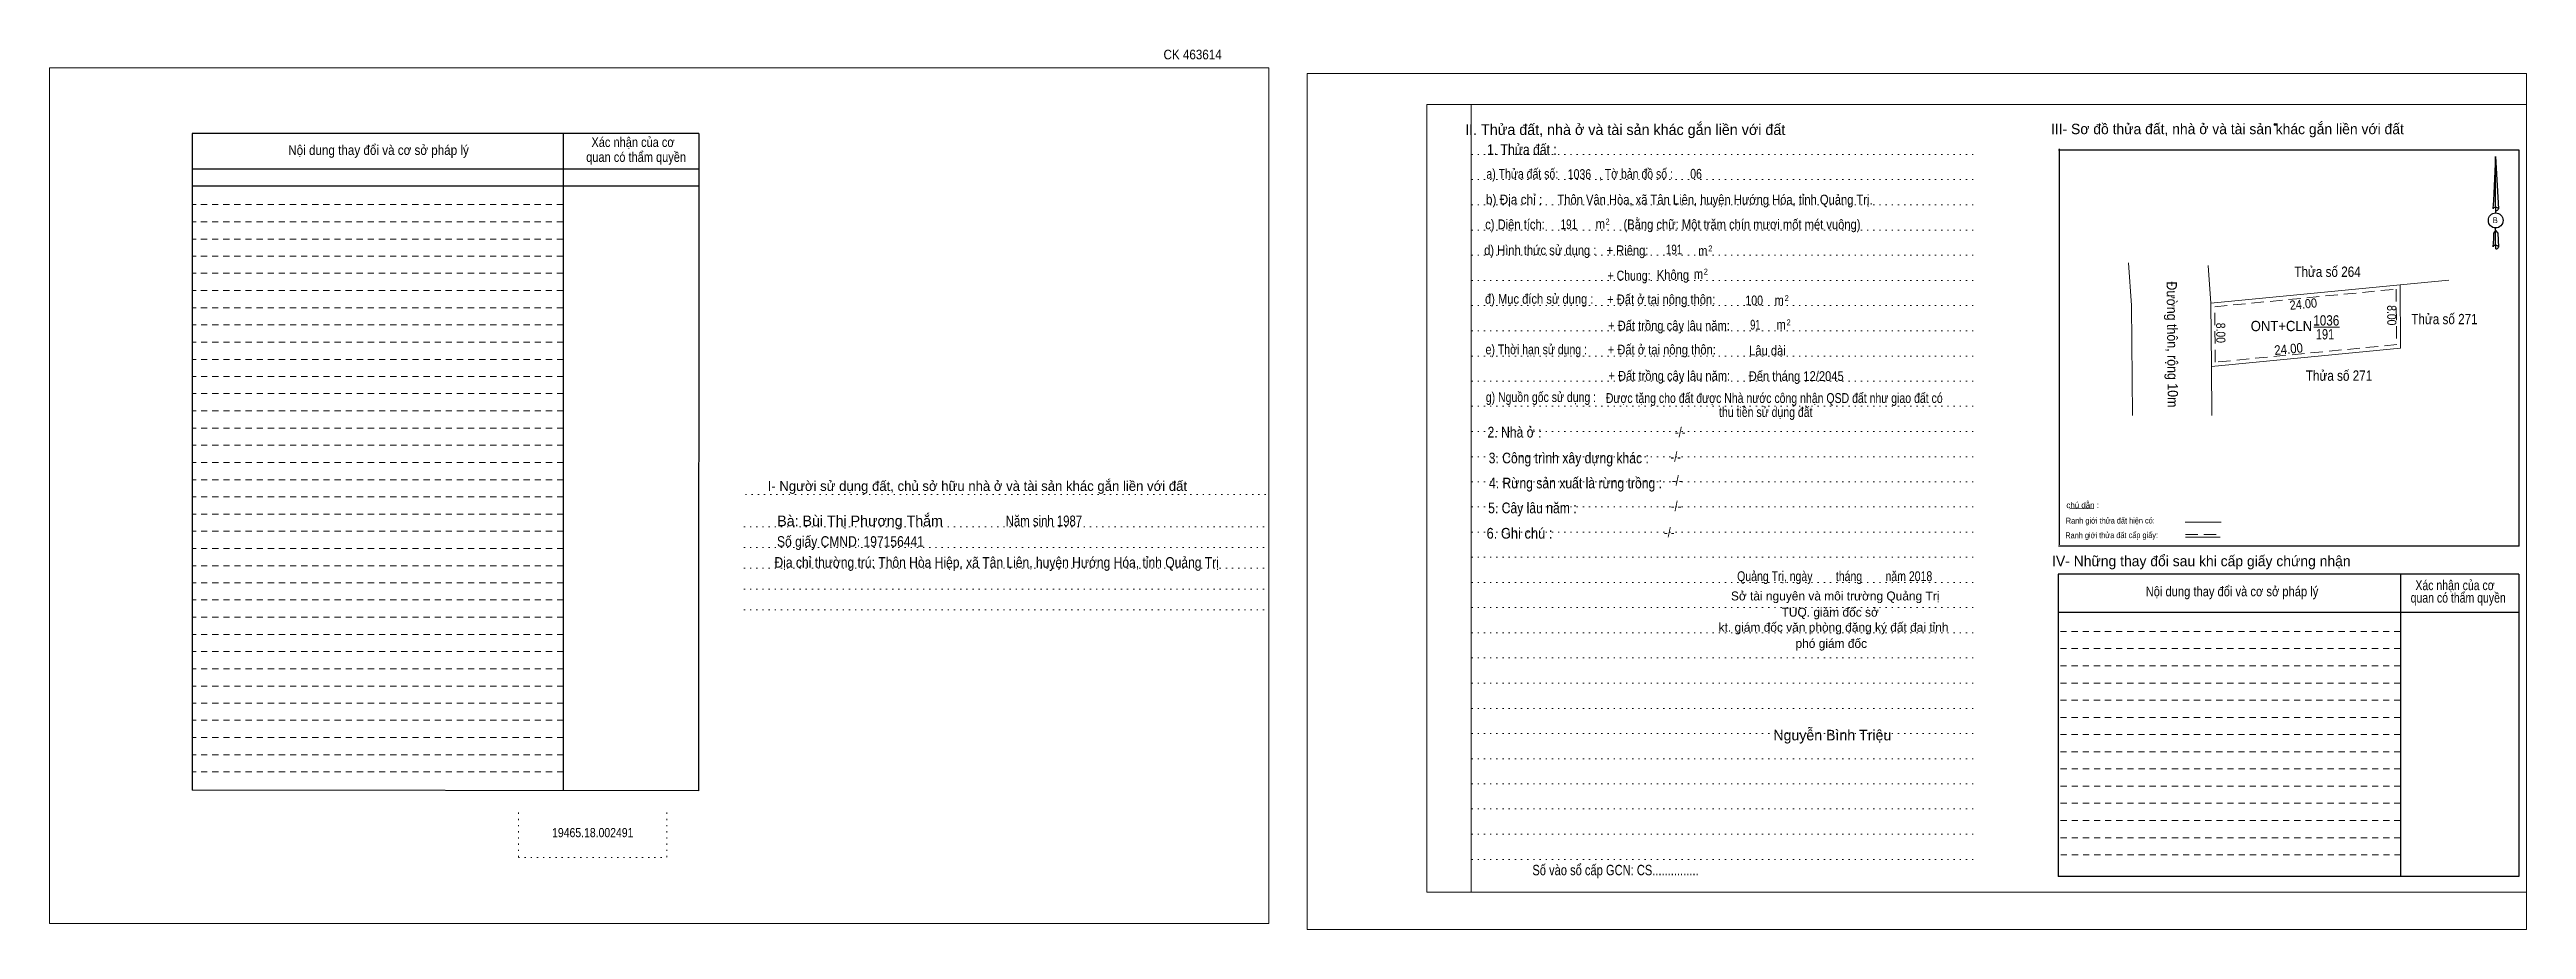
# Model space of a CAD drawing. Header units: metres. Extents: x 549166 to 549875, y 1838421 to 1838574.
# Drawn here: x 549562.4 to 549875.1, y 1838437.8 to 1838548.9 of the extents above; entities that cross this region are included whole.
import ezdxf
from ezdxf.enums import TextEntityAlignment as Align

# ---------------------------------------------------------------- set-up
doc = ezdxf.new("R2010")
doc.units = ezdxf.units.M
doc.header["$LTSCALE"] = 0.52
doc.header["$PDMODE"] = 32
doc.header["$PDSIZE"] = 0.26
for name, pattern in [('DOTTED', [1.5, 0.3, -1.2]), ('MEDIUM_DASHED', [4.5, 3, -1.5]), ('SHORT_DASHED', [2.7, 1.5, -1.2])]:
    doc.linetypes.add(name, pattern=pattern)
for name, color, linetype, lineweight in [('1', 7, 'Continuous', 13), ('10', 7, 'Continuous', 13), ('18', 7, 'Continuous', 25), ('2', 7, 'SHORT_DASHED', 13), ('28', 7, 'Continuous', 25), ('55', 7, 'Continuous', 13), ('8', 7, 'Continuous', 13)]:
    doc.layers.add(name, color=color, linetype=linetype, lineweight=lineweight)
for name, color, linetype in [('11', 7, 'Continuous'), ('13', 7, 'Continuous'), ('40', 7, 'Continuous'), ('9', 7, 'Continuous')]:
    doc.layers.add(name, color=color, linetype=linetype)

msp = doc.modelspace()

# ---------------------------------------------------------------- texts
at = {"layer": '10'}
for s, height, p in [('TUQ. giám đốc sở', 1.125, (549787.16, 1838477.3)), ('kt. giám đốc văn phòng đăng ký đất đai tỉnh', 1.125, (549787.59, 1838475.4)), ('phó giám đốc', 1.125, (549787.3, 1838473.36)), ('Nguyễn Bình Triệu', 1.335, (549787.43, 1838461.69))]:
    msp.add_text(s, height=height, dxfattribs=at).set_placement(p, align=Align.CENTER)
at = {"layer": '11', "width": 0.8}
msp.add_text('06', height=1.24, dxfattribs=at).set_placement((549770.23, 1838532.57), align=Align.CENTER)
at = {"layer": '13', "width": 0.8}
for s, p in [('Được tặng cho đất được Nhà nước công nhận QSD đất như giao đất có', (549780.1, 1838504.27)), ('thu tiền sử dụng đất', (549779.03, 1838502.5))]:
    msp.add_text(s, height=1.24, dxfattribs=at).set_placement(p, align=Align.CENTER)
at = {"layer": '18'}
for s, height, p in [('II. Thửa đất, nhà ở và tài sản khác gắn liền với đất', 1.35, (549761.29, 1838538.09)), ('Sở tài nguyên và môi trường Quảng Trị', 1.125, (549787.79, 1838479.35))]:
    msp.add_text(s, height=height, dxfattribs=at).set_placement(p, align=Align.CENTER)
for s, height, width, p in [('1. Thửa đất :', 1.35, 0.85, (549748.24, 1838535.57)), ('a) Thửa đất số:              , Tờ bản đồ số : ', 1.238, 0.8, (549755.72, 1838532.57)), ('1036', 1.24, 0.8, (549755.51, 1838532.53)), ('b) Địa chỉ : ', 1.238, 0.9, (549747.47, 1838529.33)), (' Thôn Vân Hòa, xã Tân Liên, huyện Hướng Hóa, tỉnh Quảng Trị.', 1.24, 0.85, (549772.43, 1838529.31)), ('c) Diện tích: ', 1.24, 0.85, (549747.57, 1838526.19)), ('191', 1.24, 0.75, (549754.17, 1838526.2)), (' m', 1.238, 0.85, (549757.95, 1838526.25)), ('2', 0.75, 0.75, (549759.06, 1838526.79)), ('(Bằng chữ: Một trăm chín mươi mốt mét vuông)', 1.24, 0.85, (549776.03, 1838526.19)), ('B', 0.75, 0.9, (549871.11, 1838526.96)), ('d) Hình thức sử dụng :', 1.238, 0.85, (549750.56, 1838522.93)), ('+ Riêng: ', 1.238, 0.85, (549761.77, 1838522.91)), ('191', 1.24, 0.75, (549767.45, 1838523.01)), (' m', 1.238, 0.85, (549770.89, 1838522.85)), ('2', 0.75, 0.75, (549772.03, 1838523.39)), ('       + Chung:', 1.238, 0.8, (549760.48, 1838519.73)), ('Không', 1.238, 0.85, (549767.31, 1838519.81)), (' m', 1.238, 0.85, (549770.33, 1838519.93)), ('2', 0.75, 0.75, (549771.46, 1838520.47)), ('đ) Mục đích sử dụng :', 1.238, 0.85, (549750.43, 1838516.79)), ('+ Đất ở tại nông thôn:', 1.24, 0.85, (549765.83, 1838516.72)), ('100', 1.24, 0.8, (549777.57, 1838516.59)), (' m', 1.238, 0.85, (549780.53, 1838516.61)), ('2', 0.75, 0.75, (549781.67, 1838517.13)), ('+ Đất trồng cây lâu năm:', 1.238, 0.85, (549766.81, 1838513.41)), ('91', 1.24, 0.7, (549777.71, 1838513.52)), (' m', 1.238, 0.85, (549780.77, 1838513.54)), ('2', 0.75, 0.75, (549781.91, 1838514.06)), ('e) Thời hạn sử dụng :', 1.238, 0.8, (549750.06, 1838510.41)), ('+ Đất ở tại nông thôn:', 1.24, 0.85, (549765.9, 1838510.39)), ('Lâu dài', 1.24, 0.85, (549779.24, 1838510.27)), ('+ Đất trồng cây lâu năm:', 1.238, 0.85, (549766.85, 1838507.08)), ('Đến tháng 12/2045', 1.24, 0.85, (549782.87, 1838507.04)), ('g) Nguồn gốc sử dụng :', 1.238, 0.8, (549750.65, 1838504.39)), ('2. Nhà ở :', 1.35, 0.85, (549747.31, 1838499.91)), ('3. Công trình xây dựng khác :', 1.35, 0.85, (549754.16, 1838496.65)), ('4. Rừng sản xuất là rừng trồng :', 1.35, 0.85, (549755.01, 1838493.49)), ('5. Cây lâu năm :', 1.35, 0.85, (549749.57, 1838490.35)), ('6. Ghi chú :', 1.35, 0.9, (549747.94, 1838487.15)), ('Quảng Trị, ngày        tháng        năm 2018', 1.24, 0.8, (549787.73, 1838481.79)), ('19465.18.002491', 1.16, 0.85, (549630.96, 1838449.47)), ('Số vào sổ cấp GCN: CS...............', 1.312, 0.8, (549760.06, 1838444.67))]:
    msp.add_text(s, height=height, dxfattribs=dict(at, width=width)).set_placement(p, align=Align.CENTER)
at = {"layer": '2'}
for s, width, p in [('Xác nhận của cơ', 0.85, (549636.04, 1838536.57)), ('Xác nhận của cơ', 0.85, (549636.04, 1838536.57)), ('Nội dung thay đổi và cơ sở pháp lý', 0.9, (549603.92, 1838535.57)), ('Nội dung thay đổi và cơ sở pháp lý', 0.9, (549603.92, 1838535.57)), (' quan có thẩm quyền', 0.85, (549636.24, 1838534.69)), (' quan có thẩm quyền', 0.85, (549636.24, 1838534.69))]:
    msp.add_text(s, height=1.223, dxfattribs=dict(at, width=width)).set_placement(p, align=Align.CENTER)
at = {"layer": '28'}
for s, height, p in [('III- Sơ đồ thửa đất, nhà ở và tài sản khác gắn liền với đất', 1.313, (549837.3, 1838538.19)), ('I- Người sử dụng đất, chủ sở hữu nhà ở và tài sản khác gắn liền với đất', 1.24, (549679.51, 1838493.17)), ('IV- Những thay đổi sau khi cấp giấy chứng nhận', 1.313, (549834.01, 1838483.67))]:
    msp.add_text(s, height=height, dxfattribs=at).set_placement(p, align=Align.CENTER)
for s, height, width, p in [('-/-', 1.238, 0.85, (549768.23, 1838499.97)), ('-/-', 1.238, 0.85, (549767.66, 1838496.85)), ('-/-', 1.238, 0.85, (549767.85, 1838493.87)), ('-/-', 1.238, 0.85, (549767.71, 1838490.63)), ('Năm sinh 1987', 1.34, 0.8, (549687.91, 1838488.72)), ('-/-', 1.238, 0.85, (549766.84, 1838487.31)), ('Địa chỉ thường trú: Thôn Hòa Hiệp, xã Tân Liên, huyện Hướng Hóa, tỉnh Quảng Trị', 1.34, 0.85, (549681.95, 1838483.48)), ('Số giấy CMND: 197156441', 1.34, 0.85, (549663.49, 1838486.12)), ('Xác nhận của cơ', 1.238, 0.8, (549866.03, 1838480.65)), ('Nội dung thay đổi và cơ sở pháp lý', 1.238, 0.85, (549837.88, 1838479.87)), (' quan có thẩm quyền', 1.238, 0.8, (549866.25, 1838479.07))]:
    msp.add_text(s, height=height, dxfattribs=dict(at, width=width)).set_placement(p, align=Align.CENTER)
at = {"layer": '40', "width": 0.9}
msp.add_text('CK 463614', height=1.22, dxfattribs=at).set_placement((549706.68, 1838547.63), align=Align.CENTER)
at = {"layer": '55'}
msp.add_text('chú dẫn :', height=0.747, rotation=359.974, dxfattribs=at).set_placement((549819.03, 1838491), align=Align.CENTER)
at = {"layer": '55', "width": 0.9}
for s, p in [('Ranh giới thửa đất cấp giấy:', (549822.69, 1838487.21)), ('Ranh giới thửa đất hiện có:', (549822.52, 1838489.05))]:
    msp.add_text(s, height=0.7468, rotation=0.135, dxfattribs=at).set_placement(p, align=Align.CENTER)
at = {"layer": '8'}
for s, height, rotation, width, p in [('Đường thôn, rộng 10m', 1.3, 270.557, 0.9, (549829.7, 1838511.65)), ('24.00', 1.15, 5.523, 0.9, (549846.94, 1838516.18)), ('8.00', 1.15, 270.573, 0.85, (549857.47, 1838515.33)), ('8.00', 1.15, 270.501, 0.85, (549835.89, 1838513.11)), ('24.00', 1.2, 5.521, 0.9, (549845.08, 1838510.49))]:
    msp.add_text(s, height=height, rotation=rotation, dxfattribs=dict(at, width=width)).set_placement(p, align=Align.CENTER)
for s, width, p in [('Thửa số 264', 0.85, (549849.94, 1838520.18)), ('ONT+CLN', 0.95, (549844.12, 1838513.33)), ('1036', 0.85, (549849.78, 1838514.04)), ('191', 0.8, (549849.62, 1838512.29)), ('Thửa số 271', 0.85, (549864.7, 1838514.21)), ('Thửa số 271', 0.85, (549851.39, 1838507.07))]:
    msp.add_text(s, height=1.3, dxfattribs=dict(at, width=width)).set_placement(p, align=Align.CENTER)
at = {"layer": '9'}
msp.add_text('Bà: Bùi Thị Phương Thắm', height=1.34, dxfattribs=at).set_placement((549664.7, 1838488.72), align=Align.CENTER)

# ---------------------------------------------------------------- linework, layer by layer
at = {"layer": '1'}
for p, q in [((549736.23, 1838541.93), (549875.05, 1838541.93)), ((549736.23, 1838541.93), (549736.23, 1838442.55)), ((549875.05, 1838541.93), (549875.05, 1838441.71)), ((549736.23, 1838442.55), (549875.05, 1838442.55))]:
    msp.add_line(p, q, dxfattribs=at)
at = {"layer": '1', "linetype": 'DOTTED'}
for p, q in [((549741.85, 1838541.93), (549741.85, 1838442.55)), ((549741.85, 1838541.93), (549741.85, 1838442.55)), ((549741.89, 1838535.63), (549805.31, 1838535.63)), ((549741.89, 1838532.45), (549805.31, 1838532.45)), ((549741.89, 1838529.27), (549805.31, 1838529.27)), ((549741.89, 1838526.09), (549805.31, 1838526.09)), ((549741.89, 1838522.91), (549805.31, 1838522.91)), ((549741.89, 1838519.73), (549805.31, 1838519.73)), ((549741.89, 1838516.55), (549805.31, 1838516.55)), ((549741.89, 1838513.39), (549805.31, 1838513.39)), ((549741.89, 1838510.19), (549805.31, 1838510.19)), ((549741.89, 1838507.03), (549805.31, 1838507.03)), ((549741.89, 1838503.85), (549805.31, 1838503.85)), ((549741.89, 1838500.67), (549805.31, 1838500.67)), ((549741.89, 1838497.49), (549805.31, 1838497.49)), ((549741.89, 1838494.33), (549805.31, 1838494.33)), ((549650.23, 1838492.71), (549716.27, 1838492.71)), ((549741.89, 1838491.15), (549805.31, 1838491.15)), ((549650.03, 1838488.65), (549716.05, 1838488.65)), ((549741.89, 1838487.97), (549805.31, 1838487.97)), ((549650.03, 1838486.03), (549716.05, 1838486.03)), ((549741.89, 1838484.79), (549805.31, 1838484.79)), ((549650.03, 1838483.41), (549716.05, 1838483.41)), ((549741.89, 1838481.61), (549805.31, 1838481.61)), ((549650.03, 1838480.79), (549716.05, 1838480.79)), ((549741.89, 1838478.45), (549805.31, 1838478.45)), ((549650.03, 1838478.15), (549716.05, 1838478.15)), ((549741.89, 1838475.27), (549805.31, 1838475.27)), ((549741.89, 1838472.09), (549805.31, 1838472.09)), ((549741.89, 1838468.91), (549805.31, 1838468.91)), ((549741.89, 1838465.73), (549805.31, 1838465.73)), ((549741.89, 1838462.55), (549805.31, 1838462.55)), ((549741.89, 1838459.37), (549805.31, 1838459.37)), ((549741.89, 1838456.19), (549805.31, 1838456.19)), ((549621.57, 1838452.57), (549621.57, 1838446.93)), ((549640.31, 1838452.57), (549640.31, 1838446.93)), ((549741.89, 1838453.03), (549805.31, 1838453.03)), ((549741.89, 1838449.85), (549805.31, 1838449.85)), ((549621.57, 1838446.93), (549640.31, 1838446.93)), ((549741.89, 1838446.67), (549805.31, 1838446.67))]:
    msp.add_line(p, q, dxfattribs=at)
at = {"layer": '1'}
for points in [[(549562.39, 1838438.57), (549716.29, 1838438.57), (549716.29, 1838546.57), (549562.39, 1838546.57)], [(549562.39, 1838546.57), (549716.29, 1838546.57), (549716.29, 1838438.57), (549562.39, 1838438.57)], [(549562.39, 1838438.57), (549716.29, 1838438.57), (549716.29, 1838546.57), (549562.39, 1838546.57)], [(549721.15, 1838437.83), (549875.05, 1838437.83), (549875.05, 1838545.83), (549721.15, 1838545.83)], [(549741.85, 1838541.93), (549875.05, 1838541.93), (549875.05, 1838442.55), (549741.85, 1838442.55)]]:
    msp.add_lwpolyline(points, close=True, dxfattribs=at)
at = {"layer": '18'}
for p, q in [((549871.15, 1838535.39), (549871.51, 1838528.77)), ((549871.15, 1838535.39), (549871.51, 1838528.77)), ((549871.15, 1838535.39), (549871.51, 1838528.77)), ((549870.87, 1838529.81), (549870.81, 1838528.79)), ((549871.15, 1838528.99), (549871.15, 1838528.73)), ((549871.15, 1838528.73), (549871.15, 1838528.55)), ((549871.15, 1838528.55), (549871.15, 1838528.29)), ((549871.15, 1838528.55), (549871.15, 1838528.29)), ((549871.15, 1838528.55), (549871.15, 1838528.29)), ((549871.51, 1838528.77), (549871.51, 1838528.79)), ((549871.15, 1838526.05), (549871.15, 1838526.35)), ((549871.15, 1838526.05), (549871.15, 1838526.35)), ((549871.15, 1838526.05), (549871.15, 1838526.35)), ((549871.15, 1838526.05), (549871.43, 1838525.69)), ((549871.15, 1838526.05), (549871.43, 1838525.69)), ((549871.15, 1838526.05), (549871.43, 1838525.69)), ((549871.43, 1838525.69), (549871.51, 1838523.95)), ((549871.43, 1838525.69), (549871.51, 1838523.95)), ((549871.43, 1838525.69), (549871.51, 1838523.95)), ((549871.15, 1838524.17), (549871.15, 1838523.93)), ((549871.15, 1838523.93), (549871.15, 1838523.73)), ((549871.51, 1838523.95), (549871.51, 1838523.97))]:
    msp.add_line(p, q, dxfattribs=at)
for points in [[(549871.15, 1838528.99), (549871.15, 1838535.39), (549870.87, 1838529.81)], [(549871.15, 1838524.17), (549871.15, 1838526.05), (549870.91, 1838525.69), (549870.87, 1838524.99), (549870.81, 1838523.97)]]:
    msp.add_lwpolyline(points, dxfattribs=at)
for centre, start_param, end_param in [((549871.17, 1838528.75), 1.570796, 3.074452), ((549871.17, 1838528.75), 0.067141, 1.570796), ((549871.17, 1838528.75), 4.712389, 6.283185), ((549871.17, 1838523.94), 2.491069, 3.074278), ((549871.17, 1838523.94), 1.570796, 2.491069), ((549871.17, 1838523.94), 0.067141, 1.570796), ((549871.17, 1838523.94), 4.712389, 6.283185)]:
    msp.add_ellipse(centre, major_axis=(0.34, 0), ratio=0.655448, start_param=start_param, end_param=end_param, dxfattribs=at)
msp.add_ellipse((549871.17, 1838527.3), major_axis=(0, 0.943), ratio=0.983453, dxfattribs=at)
at = {"layer": '2', "linetype": 'Continuous', "lineweight": 25}
for p, q in [((549644.33, 1838538.29), (549580.39, 1838538.29)), ((549580.39, 1838538.29), (549580.39, 1838455.41)), ((549627.21, 1838538.29), (549627.23, 1838455.35)), ((549644.33, 1838533.77), (549580.47, 1838533.77)), ((549644.33, 1838531.61), (549580.47, 1838531.61))]:
    msp.add_line(p, q, dxfattribs=at)
at = {"layer": '2'}
for p, q in [((549627.21, 1838529.31), (549580.37, 1838529.31)), ((549627.21, 1838527.13), (549580.37, 1838527.13)), ((549627.21, 1838527.13), (549580.39, 1838527.13)), ((549627.21, 1838524.95), (549580.39, 1838524.95)), ((549627.21, 1838522.79), (549580.39, 1838522.79)), ((549627.21, 1838520.63), (549580.39, 1838520.63)), ((549627.21, 1838518.45), (549580.39, 1838518.45)), ((549627.21, 1838516.29), (549580.39, 1838516.29)), ((549627.23, 1838514.11), (549580.39, 1838514.11)), ((549627.23, 1838511.95), (549580.39, 1838511.95)), ((549627.23, 1838509.77), (549580.39, 1838509.77)), ((549627.23, 1838507.61), (549580.39, 1838507.61)), ((549627.23, 1838505.45), (549580.39, 1838505.45)), ((549627.23, 1838503.27), (549580.39, 1838503.27)), ((549627.23, 1838501.09), (549580.39, 1838501.09)), ((549627.23, 1838498.93), (549580.39, 1838498.93)), ((549627.23, 1838496.75), (549580.39, 1838496.75)), ((549627.23, 1838494.59), (549580.39, 1838494.59)), ((549627.23, 1838492.43), (549580.39, 1838492.43)), ((549627.23, 1838490.25), (549580.39, 1838490.25)), ((549627.23, 1838488.09), (549580.39, 1838488.09)), ((549627.23, 1838485.91), (549580.39, 1838485.91)), ((549627.23, 1838483.73), (549580.39, 1838483.73)), ((549627.23, 1838481.57), (549580.39, 1838481.57)), ((549627.23, 1838479.41), (549580.39, 1838479.41)), ((549627.23, 1838477.23), (549580.39, 1838477.23)), ((549627.23, 1838475.07), (549580.39, 1838475.07)), ((549627.23, 1838472.89), (549580.39, 1838472.89)), ((549859.13, 1838473.27), (549815.95, 1838473.27)), ((549627.23, 1838470.73), (549580.39, 1838470.73)), ((549859.13, 1838471.11), (549815.95, 1838471.11)), ((549627.23, 1838468.55), (549580.39, 1838468.55)), ((549627.23, 1838466.39), (549580.39, 1838466.39)), ((549859.13, 1838468.93), (549815.95, 1838468.93)), ((549859.13, 1838466.75), (549815.95, 1838466.75)), ((549627.23, 1838464.23), (549580.39, 1838464.23)), ((549859.13, 1838464.59), (549815.95, 1838464.59)), ((549627.23, 1838462.05), (549580.39, 1838462.05)), ((549627.23, 1838459.87), (549580.39, 1838459.87)), ((549859.13, 1838462.43), (549815.95, 1838462.43)), ((549859.13, 1838460.25), (549815.95, 1838460.25)), ((549627.23, 1838457.71), (549580.39, 1838457.71)), ((549859.15, 1838458.09), (549815.95, 1838458.09)), ((549859.15, 1838455.91), (549815.95, 1838455.91)), ((549859.15, 1838453.75), (549815.95, 1838453.75)), ((549859.15, 1838451.57), (549815.95, 1838451.57)), ((549859.15, 1838449.41), (549815.95, 1838449.41)), ((549859.17, 1838447.25), (549815.95, 1838447.25))]:
    msp.add_line(p, q, dxfattribs=at)
at = {"layer": '2', "linetype": 'Continuous', "lineweight": 25}
msp.add_lwpolyline([(549644.33, 1838538.29), (549644.31, 1838455.31), (549580.39, 1838455.41)], dxfattribs=at)
at = {"layer": '28'}
for p, q in [((549816.05, 1838536.35), (549816.05, 1838486.37)), ((549874.13, 1838486.19), (549815.99, 1838486.19)), ((549859.13, 1838482.67), (549859.17, 1838444.51)), ((549874.09, 1838482.67), (549874.07, 1838444.51)), ((549874.07, 1838477.83), (549815.95, 1838477.83)), ((549874.07, 1838444.51), (549815.95, 1838444.51))]:
    msp.add_line(p, q, dxfattribs=at)
at = {"layer": '28', "linetype": 'SHORT_DASHED', "lineweight": 13}
msp.add_line((549859.13, 1838475.45), (549815.95, 1838475.45), dxfattribs=at)
at = {"layer": '28'}
for points in [[(549874.13, 1838486.19), (549874.13, 1838536.17), (549815.99, 1838536.17)], [(549874.09, 1838482.67), (549815.95, 1838482.67), (549815.95, 1838444.51)]]:
    msp.add_lwpolyline(points, dxfattribs=at)
msp.add_point((549843.35, 1838539.41), dxfattribs=at)
at = {"layer": '55'}
for p, q in [((549817.41, 1838490.91), (549820.45, 1838490.95)), ((549831.95, 1838489.21), (549836.53, 1838489.21)), ((549831.99, 1838487.35), (549836.39, 1838487.35)), ((549831.99, 1838487.35), (549836.39, 1838487.35))]:
    msp.add_line(p, q, dxfattribs=at)
at = {"layer": '55', "linetype": 'MEDIUM_DASHED'}
msp.add_line((549831.99, 1838487.69), (549836.49, 1838487.69), dxfattribs=at)
at = {"layer": '8'}
for p, q in [((549825.21, 1838516.55), (549824.83, 1838521.97)), ((549835.2, 1838516.87), (549834.87, 1838521.61)), ((549835.2, 1838516.87), (549859.09, 1838519.18)), ((549859.09, 1838519.18), (549865.24, 1838519.77)), ((549859.09, 1838519.18), (549859.17, 1838511.18)), ((549825.34, 1838502.7), (549825.21, 1838516.55)), ((549835.28, 1838508.87), (549835.2, 1838516.87)), ((549848.2, 1838513.82), (549851.46, 1838513.82)), ((549835.28, 1838508.87), (549859.17, 1838511.18)), ((549835.33, 1838502.7), (549835.28, 1838508.87))]:
    msp.add_line(p, q, dxfattribs=at)
at = {"layer": '8', "linetype": 'MEDIUM_DASHED'}
msp.add_lwpolyline([(549858.6, 1838518.63), (549858.67, 1838511.63), (549835.77, 1838509.42), (549835.7, 1838516.42)], close=True, dxfattribs=at)

msp.set_redraw_order([(e.dxf.handle, doc.entitydb.next_handle()) for e in msp.query("TEXT MTEXT ATTDEF DIMENSION ARC_DIMENSION")])  # texts and dimensions are drawn at this point

doc.saveas('drawing.dxf')
